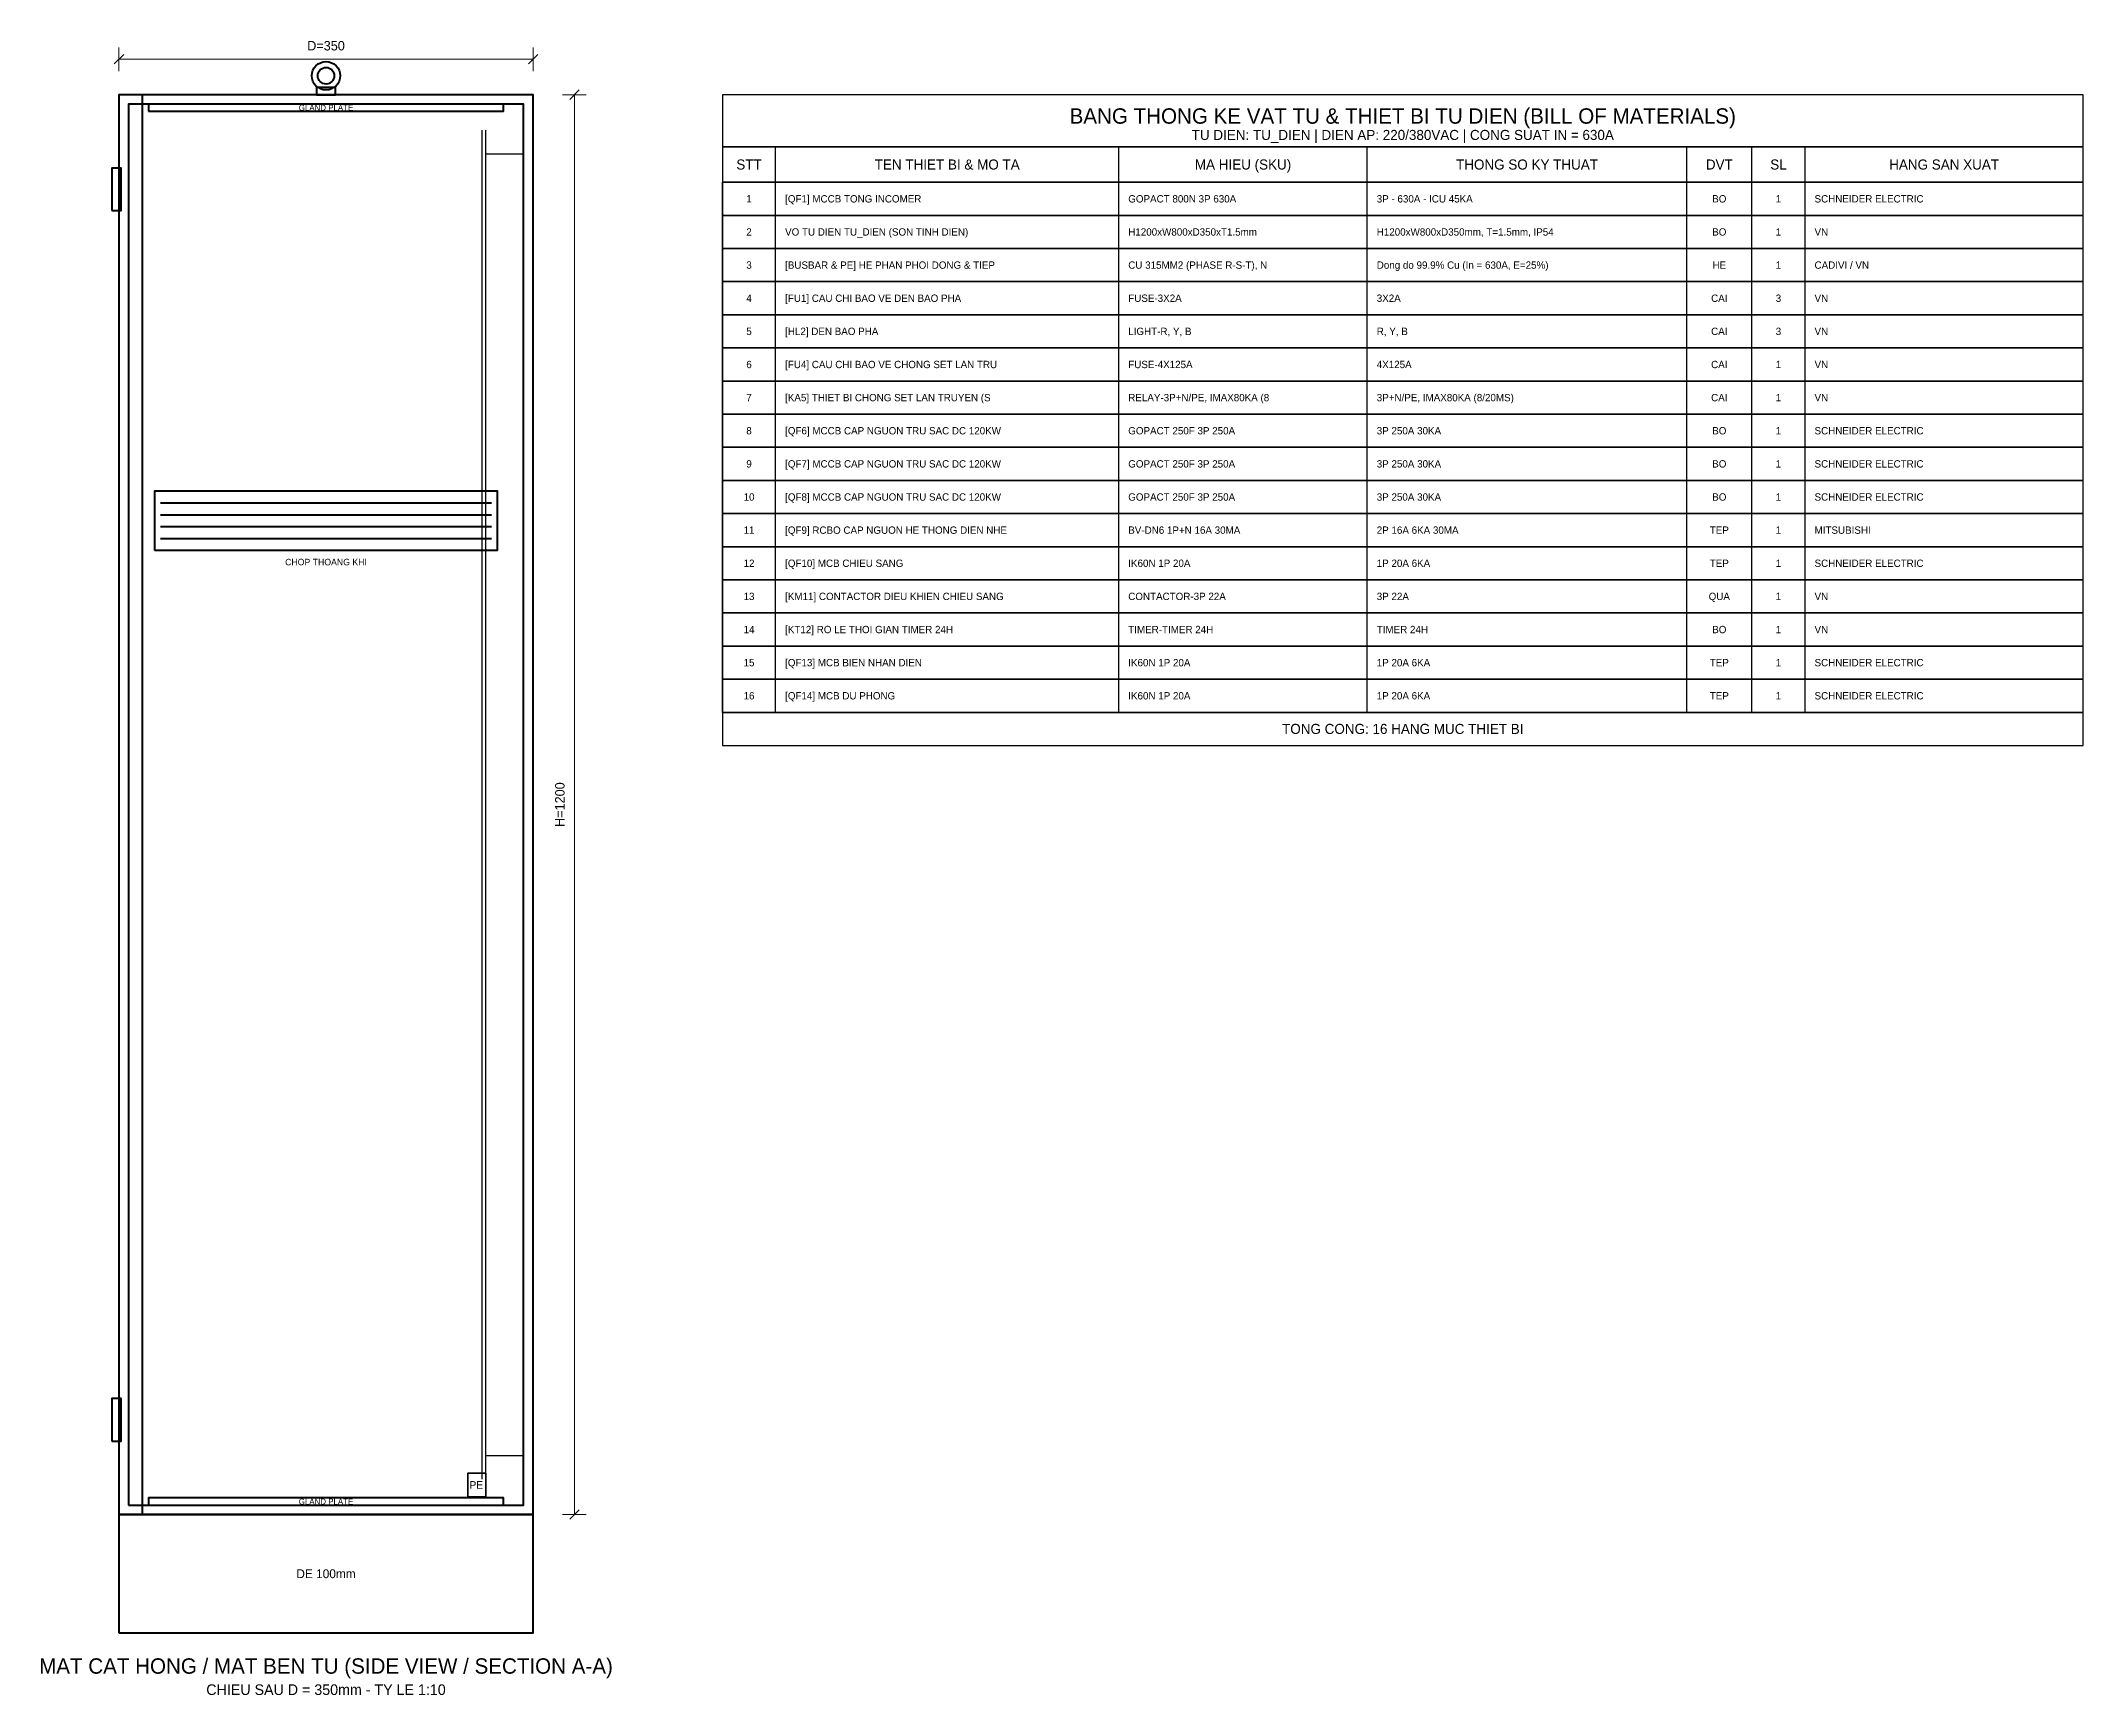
# Model space of a CAD drawing. Header units: metres. Extents: x 48 to 4640, y 45 to 1446.
# Drawn here: x 2914 to 4640, y 47 to 1446 of the extents above; entities that cross this region are included whole.
import ezdxf
from ezdxf.enums import TextEntityAlignment as Align

# ---------------------------------------------------------------- set-up
doc = ezdxf.new("R2010")
doc.units = ezdxf.units.M
for name, color, linetype, lineweight in [('0_COPPER', 3, 'Continuous', 35), ('0_DIM', 1, 'Continuous', 15), ('0_FRAME', 6, 'Continuous', 40), ('0_PLATE', 4, 'Continuous', 25), ('0_TABLE', 4, 'Continuous', 25), ('0_TABLE_HDR', 2, 'Continuous', 30), ('0_TEXT', 7, 'Continuous', 20), ('0_TEXT_TITLE', 3, 'Continuous', 30)]:
    doc.layers.add(name, color=color, linetype=linetype, lineweight=lineweight)

msp = doc.modelspace()

# ---------------------------------------------------------------- texts
at = {"layer": '0_COPPER', "color": 3}
msp.add_text('PE', height=6.5, dxfattribs=at).set_placement((3282, 225), align=Align.MIDDLE_CENTER)
at = {"layer": '0_TABLE_HDR', "color": 2}
for s, height, p in [('BANG THONG KE VAT TU & THIET BI TU DIEN (BILL OF MATERIALS)', 13, (4065, 1382)), ('STT', 8.5, (3512.5, 1341)), ('TEN THIET BI & MO TA', 8.5, (3680, 1341)), ('MA HIEU (SKU)', 8.5, (3930, 1341)), ('THONG SO KY THUAT', 8.5, (4170, 1341)), ('DVT', 8.5, (4332.5, 1341)), ('SL', 8.5, (4382.5, 1341)), ('HANG SAN XUAT', 8.5, (4522.5, 1341)), ('TONG CONG: 16 HANG MUC THIET BI', 8.5, (4065, 864))]:
    msp.add_text(s, height=height, dxfattribs=at).set_placement(p, align=Align.MIDDLE_CENTER)
at = {"layer": '0_TEXT', "color": 1}
msp.add_text('D=350', height=8, dxfattribs=at).set_placement((3155, 1435), align=Align.BOTTOM_CENTER)
at = {"layer": '0_TEXT'}
for s, height, p in [('GLAND PLATE', 5, (3155, 1389)), ('TU DIEN: TU_DIEN | DIEN AP: 220/380VAC | CONG SUAT IN = 630A', 8.5, (4065, 1366)), ('CHOP THOANG KHI', 5.5, (3155, 1005)), ('GLAND PLATE', 5, (3155, 211)), ('DE 100mm', 7.5, (3155, 150)), ('CHIEU SAU D = 350mm - TY LE 1:10', 9, (3155, 52))]:
    msp.add_text(s, height=height, dxfattribs=at).set_placement(p, align=Align.MIDDLE_CENTER)
at = {"layer": '0_TEXT', "color": 7}
for s, p in [('1', (3512.5, 1312)), ('BO', (4332.5, 1312)), ('1', (4382.5, 1312)), ('2', (3512.5, 1284)), ('BO', (4332.5, 1284)), ('1', (4382.5, 1284)), ('3', (3512.5, 1256)), ('HE', (4332.5, 1256)), ('1', (4382.5, 1256)), ('4', (3512.5, 1228)), ('CAI', (4332.5, 1228)), ('3', (4382.5, 1228)), ('5', (3512.5, 1200)), ('CAI', (4332.5, 1200)), ('3', (4382.5, 1200)), ('6', (3512.5, 1172)), ('CAI', (4332.5, 1172)), ('1', (4382.5, 1172)), ('7', (3512.5, 1144)), ('CAI', (4332.5, 1144)), ('1', (4382.5, 1144)), ('8', (3512.5, 1116)), ('BO', (4332.5, 1116)), ('1', (4382.5, 1116)), ('9', (3512.5, 1088)), ('BO', (4332.5, 1088)), ('1', (4382.5, 1088)), ('10', (3512.5, 1060)), ('BO', (4332.5, 1060)), ('1', (4382.5, 1060)), ('11', (3512.5, 1032)), ('TEP', (4332.5, 1032)), ('1', (4382.5, 1032)), ('12', (3512.5, 1004)), ('TEP', (4332.5, 1004)), ('1', (4382.5, 1004)), ('13', (3512.5, 976)), ('QUA', (4332.5, 976)), ('1', (4382.5, 976)), ('14', (3512.5, 948)), ('BO', (4332.5, 948)), ('1', (4382.5, 948)), ('15', (3512.5, 920)), ('TEP', (4332.5, 920)), ('1', (4382.5, 920)), ('16', (3512.5, 892)), ('TEP', (4332.5, 892)), ('1', (4382.5, 892))]:
    msp.add_text(s, height=6.2, dxfattribs=at).set_placement(p, align=Align.MIDDLE_CENTER)
for s, p in [('[QF1] MCCB TONG INCOMER', (3543, 1312)), ('GOPACT 800N 3P 630A', (3833, 1312)), ('3P - 630A - ICU 45KA', (4043, 1312)), ('VO TU DIEN TU_DIEN (SON TINH DIEN)', (3543, 1284)), ('H1200xW800xD350xT1.5mm', (3833, 1284)), ('H1200xW800xD350mm, T=1.5mm, IP54', (4043, 1284)), ('[BUSBAR & PE] HE PHAN PHOI DONG & TIEP', (3543, 1256)), ('CU 315MM2 (PHASE R-S-T), N', (3833, 1256)), ('Dong do 99.9% Cu (In = 630A, E=25%)', (4043, 1256)), ('[FU1] CAU CHI BAO VE DEN BAO PHA', (3543, 1228)), ('FUSE-3X2A', (3833, 1228)), ('3X2A', (4043, 1228)), ('[HL2] DEN BAO PHA', (3543, 1200)), ('LIGHT-R, Y, B', (3833, 1200)), ('R, Y, B', (4043, 1200)), ('[FU4] CAU CHI BAO VE CHONG SET LAN TRU', (3543, 1172)), ('FUSE-4X125A', (3833, 1172)), ('4X125A', (4043, 1172)), ('[KA5] THIET BI CHONG SET LAN TRUYEN (S', (3543, 1144)), ('RELAY-3P+N/PE, IMAX80KA (8', (3833, 1144)), ('3P+N/PE, IMAX80KA (8/20ΜS)', (4043, 1144)), ('[QF6] MCCB CAP NGUON TRU SAC DC 120KW ', (3543, 1116)), ('GOPACT 250F 3P 250A', (3833, 1116)), ('3P 250A 30KA', (4043, 1116)), ('[QF7] MCCB CAP NGUON TRU SAC DC 120KW ', (3543, 1088)), ('GOPACT 250F 3P 250A', (3833, 1088)), ('3P 250A 30KA', (4043, 1088)), ('[QF8] MCCB CAP NGUON TRU SAC DC 120KW ', (3543, 1060)), ('GOPACT 250F 3P 250A', (3833, 1060)), ('3P 250A 30KA', (4043, 1060)), ('[QF9] RCBO CAP NGUON HE THONG DIEN NHE', (3543, 1032)), ('BV-DN6 1P+N 16A 30MA', (3833, 1032)), ('2P 16A 6KA 30MA', (4043, 1032)), ('[QF10] MCB CHIEU SANG', (3543, 1004)), ('IK60N 1P 20A', (3833, 1004)), ('1P 20A 6KA', (4043, 1004)), ('[KM11] CONTACTOR DIEU KHIEN CHIEU SANG', (3543, 976)), ('CONTACTOR-3P 22A', (3833, 976)), ('3P 22A', (4043, 976)), ('[KT12] RO LE THOI GIAN TIMER 24H', (3543, 948)), ('TIMER-TIMER 24H', (3833, 948)), ('TIMER 24H', (4043, 948)), ('[QF13] MCB BIEN NHAN DIEN', (3543, 920)), ('IK60N 1P 20A', (3833, 920)), ('1P 20A 6KA', (4043, 920)), ('[QF14] MCB DU PHONG', (3543, 892)), ('IK60N 1P 20A', (3833, 892)), ('1P 20A 6KA', (4043, 892))]:
    msp.add_text(s, height=6.2, dxfattribs=at).set_placement(p, align=Align.MIDDLE_LEFT)
at = {"layer": '0_TEXT', "color": 3}
for s, p in [('SCHNEIDER ELECTRIC', (4413, 1312)), ('VN', (4413, 1284)), ('CADIVI / VN', (4413, 1256)), ('VN', (4413, 1228)), ('VN', (4413, 1200)), ('VN', (4413, 1172)), ('VN', (4413, 1144)), ('SCHNEIDER ELECTRIC', (4413, 1116)), ('SCHNEIDER ELECTRIC', (4413, 1088)), ('SCHNEIDER ELECTRIC', (4413, 1060)), ('MITSUBISHI', (4413, 1032)), ('SCHNEIDER ELECTRIC', (4413, 1004)), ('VN', (4413, 976)), ('VN', (4413, 948)), ('SCHNEIDER ELECTRIC', (4413, 920)), ('SCHNEIDER ELECTRIC', (4413, 892))]:
    msp.add_text(s, height=6.2, dxfattribs=at).set_placement(p, align=Align.MIDDLE_LEFT)
at = {"layer": '0_TEXT', "color": 1}
msp.add_text('H=1200', height=8, rotation=90, dxfattribs=at).set_placement((3359, 800), align=Align.BOTTOM_CENTER)
at = {"layer": '0_TEXT_TITLE'}
msp.add_text('MAT CAT HONG / MAT BEN TU (SIDE VIEW / SECTION A-A)', height=13, dxfattribs=at).set_placement((3155, 72), align=Align.MIDDLE_CENTER)

# ---------------------------------------------------------------- linework, layer by layer
at = {"layer": '0_COPPER', "color": 3}
msp.add_lwpolyline([(3275, 215), (3290, 215), (3290, 235), (3275, 235), (3275, 215)], close=True, dxfattribs=at)
at = {"layer": '0_DIM', "color": 1}
for p, q in [((2976, 1426), (2984, 1434)), ((2980, 1420), (2980, 1440)), ((3326, 1426), (3334, 1434)), ((3330, 1420), (3330, 1440)), ((2980, 1430), (3330, 1430)), ((3355, 1400), (3375, 1400)), ((3361, 1396), (3369, 1404)), ((3365, 200), (3365, 1400)), ((3355, 200), (3375, 200)), ((3361, 196), (3369, 204))]:
    msp.add_line(p, q, dxfattribs=at)
at = {"layer": '0_FRAME'}
for p, q in [((3015, 1055), (3295, 1055)), ((3015, 1045), (3295, 1045)), ((3015, 1035), (3295, 1035)), ((3015, 1025), (3295, 1025))]:
    msp.add_line(p, q, dxfattribs=at)
for points in [[(2980, 200), (3330, 200), (3330, 1400), (2980, 1400), (2980, 200)], [(2980, 200), (3000, 200), (3000, 1400), (2980, 1400), (2980, 200)], [(3147, 1400), (3163, 1400), (3163, 1406), (3147, 1406), (3147, 1400)], [(2988, 208), (3322, 208), (3322, 1392), (2988, 1392), (2988, 208)], [(3005, 1386), (3305, 1386), (3305, 1392), (3005, 1392), (3005, 1386)], [(2974, 1302), (2982, 1302), (2982, 1338), (2974, 1338), (2974, 1302)], [(3010, 1015), (3300, 1015), (3300, 1065), (3010, 1065), (3010, 1015)], [(2974, 262), (2982, 262), (2982, 298), (2974, 298), (2974, 262)], [(3005, 208), (3305, 208), (3305, 214), (3005, 214), (3005, 208)], [(2980, 100), (3330, 100), (3330, 200), (2980, 200), (2980, 100)]]:
    msp.add_lwpolyline(points, close=True, dxfattribs=at)
for radius in [12, 7]:
    msp.add_circle((3155, 1416), radius, dxfattribs=at)
at = {"layer": '0_PLATE', "color": 4}
for p, q in [((3287, 230), (3287, 1370)), ((3290, 230), (3290, 1370)), ((3290, 1350), (3322, 1350)), ((3290, 250), (3322, 250))]:
    msp.add_line(p, q, dxfattribs=at)
at = {"layer": '0_TABLE', "color": 4}
for p, q in [((3535, 1326), (3535, 1356)), ((3825, 1326), (3825, 1356)), ((4035, 1326), (4035, 1356)), ((4305, 1326), (4305, 1356)), ((4360, 1326), (4360, 1356)), ((4405, 1326), (4405, 1356)), ((3490, 1298), (3490, 1326)), ((3535, 1298), (3535, 1326)), ((3825, 1298), (3825, 1326)), ((4035, 1298), (4035, 1326)), ((4305, 1298), (4305, 1326)), ((4360, 1298), (4360, 1326)), ((4405, 1298), (4405, 1326)), ((3490, 1270), (3490, 1298)), ((3535, 1270), (3535, 1298)), ((3825, 1270), (3825, 1298)), ((4035, 1270), (4035, 1298)), ((4305, 1270), (4305, 1298)), ((4360, 1270), (4360, 1298)), ((4405, 1270), (4405, 1298)), ((3490, 1242), (3490, 1270)), ((3535, 1242), (3535, 1270)), ((3825, 1242), (3825, 1270)), ((4035, 1242), (4035, 1270)), ((4305, 1242), (4305, 1270)), ((4360, 1242), (4360, 1270)), ((4405, 1242), (4405, 1270)), ((3490, 1214), (3490, 1242)), ((3535, 1214), (3535, 1242)), ((3825, 1214), (3825, 1242)), ((4035, 1214), (4035, 1242)), ((4305, 1214), (4305, 1242)), ((4360, 1214), (4360, 1242)), ((4405, 1214), (4405, 1242)), ((3490, 1186), (3490, 1214)), ((3535, 1186), (3535, 1214)), ((3825, 1186), (3825, 1214)), ((4035, 1186), (4035, 1214)), ((4305, 1186), (4305, 1214)), ((4360, 1186), (4360, 1214)), ((4405, 1186), (4405, 1214)), ((3490, 1158), (3490, 1186)), ((3535, 1158), (3535, 1186)), ((3825, 1158), (3825, 1186)), ((4035, 1158), (4035, 1186)), ((4305, 1158), (4305, 1186)), ((4360, 1158), (4360, 1186)), ((4405, 1158), (4405, 1186)), ((3490, 1130), (3490, 1158)), ((3535, 1130), (3535, 1158)), ((3825, 1130), (3825, 1158)), ((4035, 1130), (4035, 1158)), ((4305, 1130), (4305, 1158)), ((4360, 1130), (4360, 1158)), ((4405, 1130), (4405, 1158)), ((3490, 1102), (3490, 1130)), ((3535, 1102), (3535, 1130)), ((3825, 1102), (3825, 1130)), ((4035, 1102), (4035, 1130)), ((4305, 1102), (4305, 1130)), ((4360, 1102), (4360, 1130)), ((4405, 1102), (4405, 1130)), ((3490, 1074), (3490, 1102)), ((3535, 1074), (3535, 1102)), ((3825, 1074), (3825, 1102)), ((4035, 1074), (4035, 1102)), ((4305, 1074), (4305, 1102)), ((4360, 1074), (4360, 1102)), ((4405, 1074), (4405, 1102)), ((3490, 1046), (3490, 1074)), ((3535, 1046), (3535, 1074)), ((3825, 1046), (3825, 1074)), ((4035, 1046), (4035, 1074)), ((4305, 1046), (4305, 1074)), ((4360, 1046), (4360, 1074)), ((4405, 1046), (4405, 1074)), ((3490, 1018), (3490, 1046)), ((3535, 1018), (3535, 1046)), ((3825, 1018), (3825, 1046)), ((4035, 1018), (4035, 1046)), ((4305, 1018), (4305, 1046)), ((4360, 1018), (4360, 1046)), ((4405, 1018), (4405, 1046)), ((3490, 990), (3490, 1018)), ((3535, 990), (3535, 1018)), ((3825, 990), (3825, 1018)), ((4035, 990), (4035, 1018)), ((4305, 990), (4305, 1018)), ((4360, 990), (4360, 1018)), ((4405, 990), (4405, 1018)), ((3490, 962), (3490, 990)), ((3535, 962), (3535, 990)), ((3825, 962), (3825, 990)), ((4035, 962), (4035, 990)), ((4305, 962), (4305, 990)), ((4360, 962), (4360, 990)), ((4405, 962), (4405, 990)), ((3490, 934), (3490, 962)), ((3535, 934), (3535, 962)), ((3825, 934), (3825, 962)), ((4035, 934), (4035, 962)), ((4305, 934), (4305, 962)), ((4360, 934), (4360, 962)), ((4405, 934), (4405, 962)), ((3490, 906), (3490, 934)), ((3535, 906), (3535, 934)), ((3825, 906), (3825, 934)), ((4035, 906), (4035, 934)), ((4305, 906), (4305, 934)), ((4360, 906), (4360, 934)), ((4405, 906), (4405, 934)), ((3490, 878), (3490, 906)), ((3535, 878), (3535, 906)), ((3825, 878), (3825, 906)), ((4035, 878), (4035, 906)), ((4305, 878), (4305, 906)), ((4360, 878), (4360, 906)), ((4405, 878), (4405, 906))]:
    msp.add_line(p, q, dxfattribs=at)
for points in [[(3490, 1356), (4640, 1356), (4640, 1400), (3490, 1400), (3490, 1356)], [(3490, 1326), (4640, 1326), (4640, 1356), (3490, 1356), (3490, 1326)], [(3490, 1298), (4640, 1298), (4640, 1326), (3490, 1326), (3490, 1298)], [(3490, 1270), (4640, 1270), (4640, 1298), (3490, 1298), (3490, 1270)], [(3490, 1242), (4640, 1242), (4640, 1270), (3490, 1270), (3490, 1242)], [(3490, 1214), (4640, 1214), (4640, 1242), (3490, 1242), (3490, 1214)], [(3490, 1186), (4640, 1186), (4640, 1214), (3490, 1214), (3490, 1186)], [(3490, 1158), (4640, 1158), (4640, 1186), (3490, 1186), (3490, 1158)], [(3490, 1130), (4640, 1130), (4640, 1158), (3490, 1158), (3490, 1130)], [(3490, 1102), (4640, 1102), (4640, 1130), (3490, 1130), (3490, 1102)], [(3490, 1074), (4640, 1074), (4640, 1102), (3490, 1102), (3490, 1074)], [(3490, 1046), (4640, 1046), (4640, 1074), (3490, 1074), (3490, 1046)], [(3490, 1018), (4640, 1018), (4640, 1046), (3490, 1046), (3490, 1018)], [(3490, 990), (4640, 990), (4640, 1018), (3490, 1018), (3490, 990)], [(3490, 962), (4640, 962), (4640, 990), (3490, 990), (3490, 962)], [(3490, 934), (4640, 934), (4640, 962), (3490, 962), (3490, 934)], [(3490, 906), (4640, 906), (4640, 934), (3490, 934), (3490, 906)], [(3490, 878), (4640, 878), (4640, 906), (3490, 906), (3490, 878)], [(3490, 850), (4640, 850), (4640, 878), (3490, 878), (3490, 850)]]:
    msp.add_lwpolyline(points, close=True, dxfattribs=at)

msp.set_redraw_order([(e.dxf.handle, doc.entitydb.next_handle()) for e in msp.query("TEXT MTEXT ATTDEF DIMENSION ARC_DIMENSION")])  # texts and dimensions are drawn at this point

doc.saveas('drawing.dxf')
